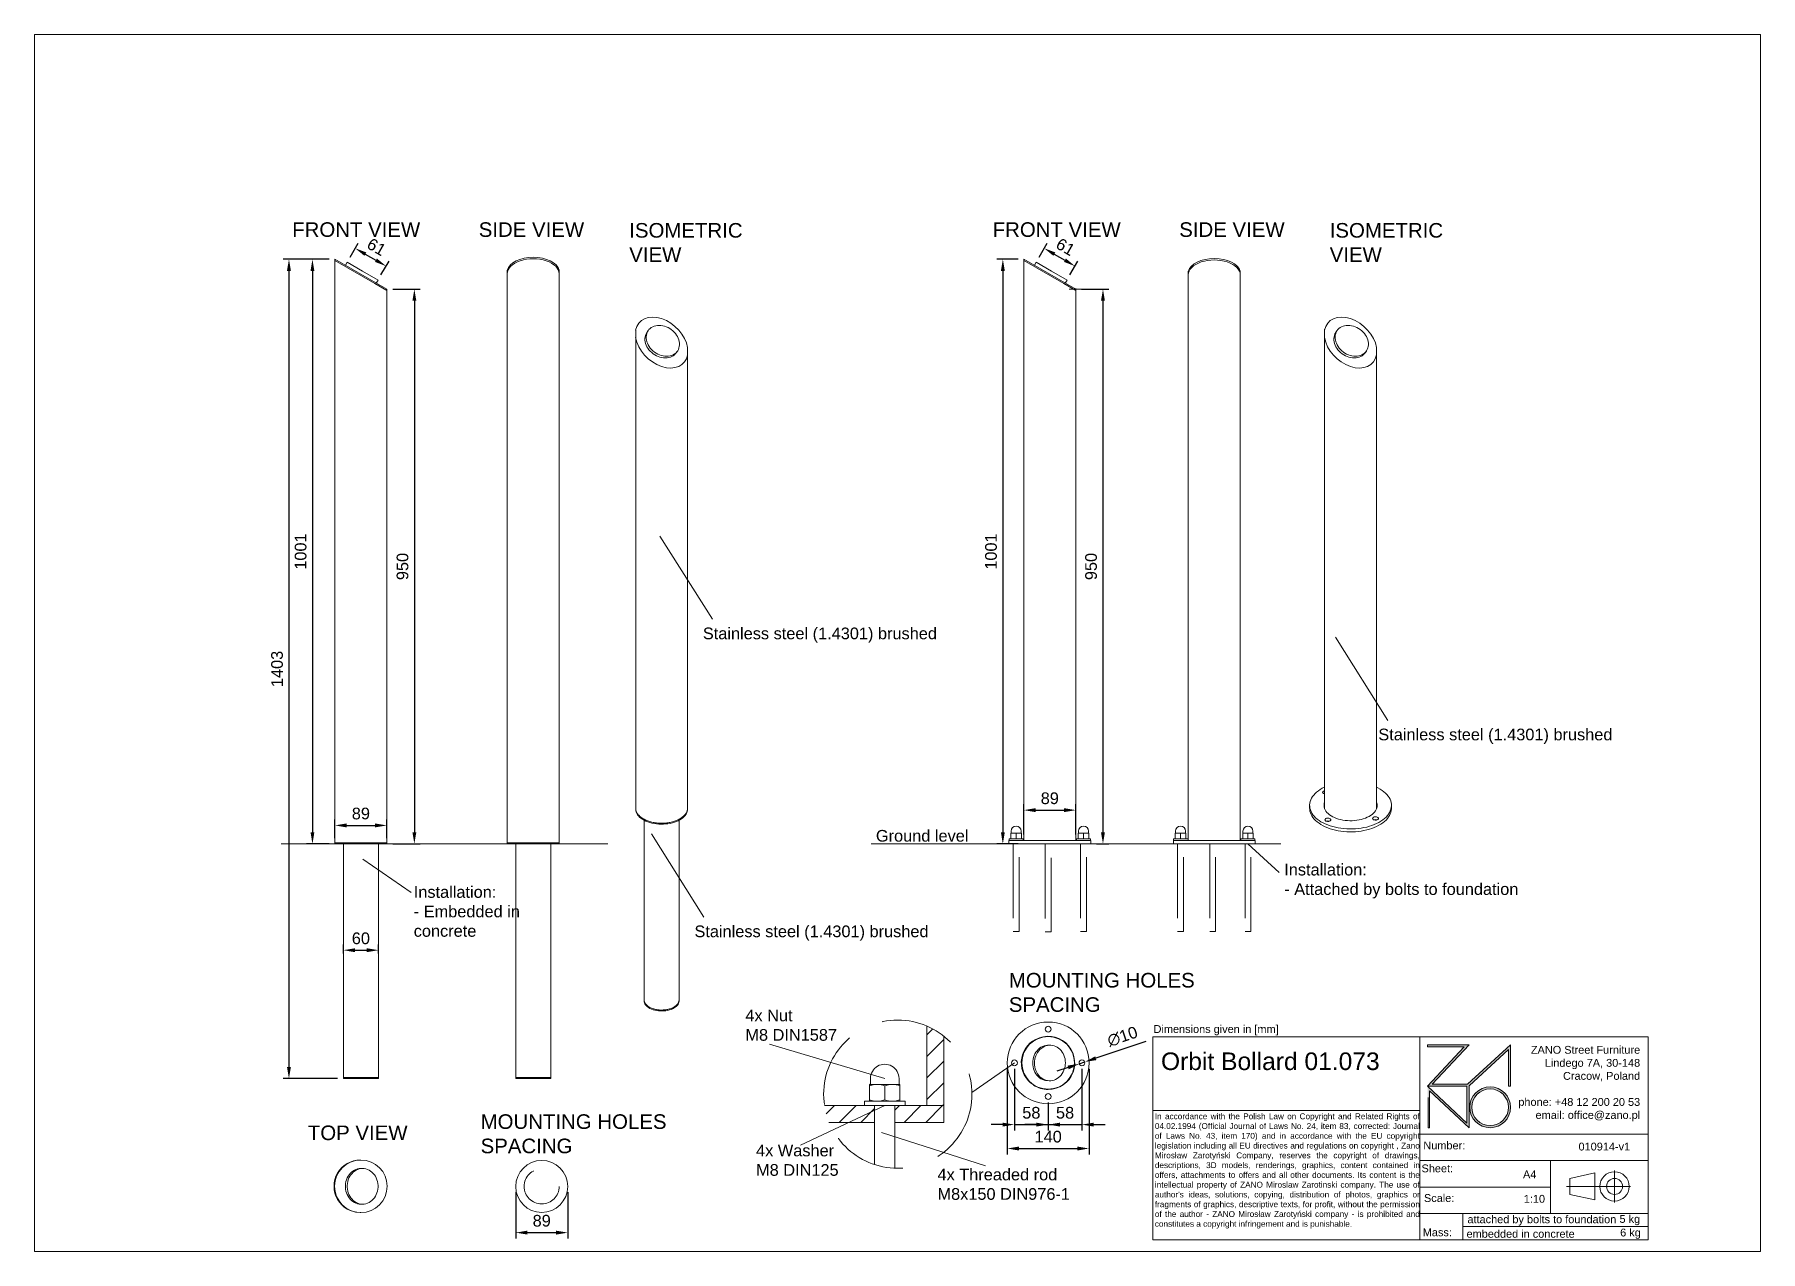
# Paper-space layout 'GB' of a CAD drawing. Header units: millimetres. Extents: x -15 to 281, y -7 to 201.
# The model-space entities are those that its viewports show. They can reach past a viewport. Long polylines and large blocks are cut down to what shows.
import ezdxf

# ---------------------------------------------------------------- set-up
doc = ezdxf.new("R2010")
doc.units = ezdxf.units.MM
doc.linetypes.add('HIDDEN', pattern=[1.905, 1.27, -0.635])
for name, color, linetype, lineweight in [('ZANO_O', 10, 'Continuous', 0), ('ZANO_R', 7, 'Continuous', 0), ('ZANO_R_przerywana', 7, 'HIDDEN', 0), ('ZANO_W', 1, 'Continuous', 0)]:
    doc.layers.add(name, color=color, linetype=linetype, lineweight=lineweight)
doc.layers.add('ZANO_P', color=7, linetype='Continuous', lineweight=0, true_color=0xffffff)
doc.styles.get("Standard").update_dxf_attribs({"font": 'arial.ttf'})
doc.dimstyles.new('pl i ang', dxfattribs={"dimtxt": 50, "dimasz": 50, "dimexe": 1.25, "dimexo": 0.625, "dimgap": 10, "dimtad": 1, "dimtoh": 1, "dimtxsty": 'Standard', "dimcen": 2.5, "dimclrd": 1, "dimclre": 1, "dimclrt": 1, "dimadec": 0, "dimazin": 0, "dimtfac": 1, "dimtmove": 0, "dimatfit": 3, "dimfxl": 1, "dimarcsym": 1})

psp = doc.layouts.new('GB')

# ---------------------------------------------------------------- texts
at = {"layer": 'ZANO_O', "attachment_point": 1}
for s, insert, char_height, width in [('FRONT VIEW', (29.23, 169.07), 2.5, 27.6046), ('SIDE VIEW', (61.16, 169.07), 2.5, 22.2681), ('ISOMETRIC \\PVIEW', (86.92, 168.94), 2.5, 32.1424), ('FRONT VIEW', (149.12, 169.07), 2.5, 27.6046), ('SIDE VIEW', (181.05, 169.07), 2.5, 22.2681), ('ISOMETRIC \\PVIEW', (206.81, 168.94), 2.5, 32.1424), ('\\pxql;Stainless steel (1.4301) brushed', (99.52, 99.67), 2, 54.5279), ('\\pxql;Stainless steel (1.4301) brushed', (215.13, 82.36), 2, 54.5279), ('Ground level', (129.14, 65.01), 2, 19.6442), ('\\pxql;Installation:\\P- Attached by bolts to foundation', (199.03, 59.22), 2, 43.6982), ('\\pxql;Installation:\\P- Embedded in \\Pconcrete', (50.04, 55.39), 2, 43.6982), ('\\pxql;Stainless steel (1.4301) brushed', (98.08, 48.65), 2, 54.5279), ('MOUNTING HOLES \\PSPACING', (151.89, 40.53), 2.5, 51.246), ('4x Nut \\PM8 DIN1587', (106.8, 34.25), 2, 30.8338), ('MOUNTING HOLES \\PSPACING', (61.48, 16.32), 2.5, 51.246), ('TOP VIEW', (31.91, 14.4), 2.5, 24.0457), ('4x Washer \\PM8 DIN125', (108.63, 11.12), 2, 33.1797), ('4x Threaded rod \\PM8x150 DIN976-1', (139.68, 7.01), 2, 27.1206)]:
    psp.add_mtext(s, dxfattribs=dict(at, insert=insert, char_height=char_height, width=width))
at = {"layer": 'ZANO_R', "attachment_point": 1}
for s, insert, char_height, width in [('Dimensions given in [mm]', (176.66, 31.59), 1.3388, 1792.8014), ('\\pxql;Orbit Bollard 01.073', (177.93, 26.91), 3.0126, 44.3227), ('\\pxqr;ZANO Street Furniture\\PLindego 7A, 30-148\\PCracow, Poland\\P\\Pphone: +48 12 200 20 53\\Pemail: office@zano.pl', (227.66, 28.03), 1.3388, 32.2827), ("\\pxqj;In accordance with the Polish Law on Copyright and Related Rights of 04.02.1994 (Official Journal of Laws No. 24, item 83, corrected: Journal of Laws No. 43, item 170) and in accordance with the EU copyright legislation including all EU directives and regulations on copyright , Zano Mirosław Zarotyński Company, reserves the copyright of drawings, descriptions, 3D models, renderings, graphics, content contained in offers, attachments to offers and all other documents. Its content is the intellectual property of ZANO Miroslaw Zarotinski company. The use of author's ideas, solutions, copying, distribution of photos, graphics or fragments of graphics, descriptive texts, for profit, without the permission of the author - ZANO Mirosław Zarotyński company - is prohibited and constitutes a copyright infringement and is punishable.", (176.88, 16.48), 1.00411, 45.2161), ('Number:', (222.83, 11.66), 1.339, 254.3232), ('010914-v1', (249.39, 11.46), 1.339, 10.9473), ('Sheet:', (222.52, 7.73), 1.339, 254.3232), ('A4', (239.89, 6.7), 1.339, 254.3232), ('Scale:', (222.94, 2.65), 1.339, 254.3232), ('1:10', (240.02, 2.52), 1.339, 4.2023), ('attached by bolts to foundation', (230.38, -0.99), 1.3388, 32.5481), ('5 kg', (256.41, -0.93), 1.339, 5.8209), ('Mass:', (222.73, -3.22), 1.339, 254.3232), ('embedded in concrete', (230.23, -3.48), 1.3388, 23.7092), ('6 kg', (256.52, -3.26), 1.339, 5.8209)]:
    psp.add_mtext(s, dxfattribs=dict(at, insert=insert, char_height=char_height, width=width))

msp = doc.modelspace()

# ---------------------------------------------------------------- blocks, each defined once
blk = doc.blocks.new('*D423')
at = {"layer": 'ZANO_W', "color": 1, "lineweight": -2}
for p, q in [((1643.4, 318.8), (1557.7, 290.2)), ((1510.3, 274.3), (1491.3, 268)), ((1529.2, 280.6), (1538.7, 283.8))]:
    blk.add_line(p, q, dxfattribs=at)
at = {"layer": 'ZANO_W', "color": 1}
for points in [[(1511.3, 271.1), (1509.2, 277.5), (1529.2, 280.6)], [(1556.6, 293.3), (1558.7, 287), (1538.7, 283.8)]]:
    blk.add_solid(points, dxfattribs=at)
at = {"layer": 'ZANO_W', "color": 1, "insert": (1603.4, 327.3), "char_height": 20, "attachment_point": 5, "rotation": 18.4787}
blk.add_mtext('∅10', dxfattribs=at)
blk = doc.blocks.new('*D425')
at = {"layer": 'ZANO_W', "color": 1, "lineweight": -2}
for p, q in [((255.4, 667.2), (255.4, 698.9)), ((275.4, 688.9), (324.3, 688.9)), ((344.3, 667.2), (344.3, 698.9))]:
    blk.add_line(p, q, dxfattribs=at)
at = {"layer": 'ZANO_W', "color": 1}
for points in [[(275.4, 692.2), (275.4, 685.5), (255.4, 688.9)], [(324.3, 685.5), (324.3, 692.2), (344.3, 688.9)]]:
    blk.add_solid(points, dxfattribs=at)
at = {"layer": 'ZANO_W', "color": 1, "insert": (299.9, 709.1), "char_height": 20, "attachment_point": 5}
blk.add_mtext('89', dxfattribs=at)
blk = doc.blocks.new('*D426')
at = {"layer": 'ZANO_W', "color": 1, "lineweight": -2}
for p, q in [((269.9, 469.6), (269.9, 485.2)), ((289.9, 475.2), (309.9, 475.2)), ((329.9, 469.6), (329.9, 485.2))]:
    blk.add_line(p, q, dxfattribs=at)
at = {"layer": 'ZANO_W', "color": 1}
for points in [[(289.9, 478.5), (289.9, 471.8), (269.9, 475.2)], [(309.9, 471.8), (309.9, 478.5), (329.9, 475.2)]]:
    blk.add_solid(points, dxfattribs=at)
at = {"layer": 'ZANO_W', "color": 1, "insert": (299.9, 495.4), "char_height": 20, "attachment_point": 5}
blk.add_mtext('60', dxfattribs=at)
blk = doc.blocks.new('*D429')
at = {"layer": 'ZANO_W', "color": 1, "lineweight": -2}
for p, q in [((564.9, 60.6), (564.9, -18.5)), ((653.9, 60.6), (653.9, -18.5)), ((584.9, -8.5), (633.9, -8.5))]:
    blk.add_line(p, q, dxfattribs=at)
at = {"layer": 'ZANO_W', "color": 1}
for points in [[(584.9, -5.1), (584.9, -11.8), (564.9, -8.5)], [(633.9, -11.8), (633.9, -5.1), (653.9, -8.5)]]:
    blk.add_solid(points, dxfattribs=at)
at = {"layer": 'ZANO_W', "color": 1, "insert": (609.4, 11.8), "char_height": 20, "attachment_point": 5}
blk.add_mtext('89', dxfattribs=at)
blk = doc.blocks.new('*D430')
at = {"layer": 'ZANO_W', "color": 1, "lineweight": -2}
for p, q in [((245.4, 1658.5), (207, 1658.5)), ((217, 1638.5), (217, 677.2)), ((245.4, 657.2), (207, 657.2))]:
    blk.add_line(p, q, dxfattribs=at)
at = {"layer": 'ZANO_W', "color": 1}
for points in [[(220.3, 1638.5), (213.7, 1638.5), (217, 1658.5)], [(213.7, 677.2), (220.3, 677.2), (217, 657.2)]]:
    blk.add_solid(points, dxfattribs=at)
at = {"layer": 'ZANO_W', "color": 1, "insert": (196.8, 1157.8), "char_height": 20, "attachment_point": 5, "rotation": 90}
blk.add_mtext('1001', dxfattribs=at)
blk = doc.blocks.new('*D431')
at = {"layer": 'ZANO_W', "color": 1, "lineweight": -2}
for p, q in [((354.3, 1607.2), (401.4, 1607.2)), ((391.4, 1587.2), (391.4, 677.2)), ((354.3, 657.2), (401.4, 657.2))]:
    blk.add_line(p, q, dxfattribs=at)
at = {"layer": 'ZANO_W', "color": 1}
for points in [[(394.8, 1587.2), (388.1, 1587.2), (391.4, 1607.2)], [(388.1, 677.2), (394.8, 677.2), (391.4, 657.2)]]:
    blk.add_solid(points, dxfattribs=at)
at = {"layer": 'ZANO_W', "color": 1, "insert": (371.2, 1132.2), "char_height": 20, "attachment_point": 5, "rotation": 90}
blk.add_mtext('950', dxfattribs=at)
blk = doc.blocks.new('*D433')
at = {"layer": 'ZANO_W', "color": 1, "lineweight": -2}
for p, q in [((1424.6, 1658.5), (1388.6, 1658.5)), ((1398.6, 1638.5), (1398.6, 677.2)), ((1424.6, 657.2), (1388.6, 657.2))]:
    blk.add_line(p, q, dxfattribs=at)
at = {"layer": 'ZANO_W', "color": 1}
for points in [[(1402, 1638.5), (1395.3, 1638.5), (1398.6, 1658.5)], [(1395.3, 677.2), (1402, 677.2), (1398.6, 657.2)]]:
    blk.add_solid(points, dxfattribs=at)
at = {"layer": 'ZANO_W', "color": 1, "insert": (1378.4, 1157.8), "char_height": 20, "attachment_point": 5, "rotation": 90}
blk.add_mtext('1001', dxfattribs=at)
blk = doc.blocks.new('*D436')
at = {"layer": 'ZANO_W', "color": 1, "lineweight": -2}
for p, q in [((1533.5, 1607.2), (1580, 1607.2)), ((1570, 1587.2), (1570, 677.2)), ((1559, 657.2), (1580, 657.2))]:
    blk.add_line(p, q, dxfattribs=at)
at = {"layer": 'ZANO_W', "color": 1}
for points in [[(1573.3, 1587.2), (1566.6, 1587.2), (1570, 1607.2)], [(1566.6, 677.2), (1573.3, 677.2), (1570, 657.2)]]:
    blk.add_solid(points, dxfattribs=at)
at = {"layer": 'ZANO_W', "color": 1, "insert": (1549.7, 1132.2), "char_height": 20, "attachment_point": 5, "rotation": 90}
blk.add_mtext('950', dxfattribs=at)
blk = doc.blocks.new('*D437')
at = {"layer": 'ZANO_W', "color": 1, "lineweight": -2}
for p, q in [((1434.6, 673.2), (1434.6, 725)), ((1454.6, 715), (1503.5, 715)), ((1523.5, 673.2), (1523.5, 725))]:
    blk.add_line(p, q, dxfattribs=at)
at = {"layer": 'ZANO_W', "color": 1}
for points in [[(1454.6, 718.4), (1454.6, 711.7), (1434.6, 715)], [(1503.5, 711.7), (1503.5, 718.4), (1523.5, 715)]]:
    blk.add_solid(points, dxfattribs=at)
at = {"layer": 'ZANO_W', "color": 1, "insert": (1479, 735.2), "char_height": 20, "attachment_point": 5}
blk.add_mtext('89', dxfattribs=at)
blk = doc.blocks.new('*D439')
at = {"layer": 'ZANO_W', "color": 1, "lineweight": -2}
for p, q in [((1418.5, 272.2), (1418.5, 166.5)), ((1476.2, 214.5), (1476.2, 166.5)), ((1398.5, 176.5), (1378.5, 176.5)), ((1418.5, 176.5), (1476.2, 176.5)), ((1496.2, 176.5), (1516.2, 176.5))]:
    blk.add_line(p, q, dxfattribs=at)
at = {"layer": 'ZANO_W', "color": 1}
for points in [[(1398.5, 173.2), (1398.5, 179.8), (1418.5, 176.5)], [(1496.2, 179.8), (1496.2, 173.2), (1476.2, 176.5)]]:
    blk.add_solid(points, dxfattribs=at)
at = {"layer": 'ZANO_W', "color": 1, "insert": (1447.4, 196.7), "char_height": 20, "attachment_point": 5}
blk.add_mtext('58', dxfattribs=at)
blk = doc.blocks.new('*D440')
at = {"layer": 'ZANO_W', "color": 1, "lineweight": -2}
for p, q in [((1534, 272.2), (1534, 166.5)), ((1476.2, 214.5), (1476.2, 166.5)), ((1456.2, 176.5), (1436.2, 176.5)), ((1476.2, 176.5), (1534, 176.5)), ((1554, 176.5), (1574, 176.5))]:
    blk.add_line(p, q, dxfattribs=at)
at = {"layer": 'ZANO_W', "color": 1}
for points in [[(1456.2, 173.2), (1456.2, 179.8), (1476.2, 176.5)], [(1554, 179.8), (1554, 173.2), (1534, 176.5)]]:
    blk.add_solid(points, dxfattribs=at)
at = {"layer": 'ZANO_W', "color": 1, "insert": (1505.1, 196.7), "char_height": 20, "attachment_point": 5}
blk.add_mtext('58', dxfattribs=at)
blk = doc.blocks.new('*D443')
at = {"layer": 'ZANO_W', "color": 1, "lineweight": -2}
for p, q in [((281.4, 1661.9), (295.2, 1685.8)), ((307.5, 1667.1), (325.7, 1656.6)), ((334.3, 1631.4), (348.1, 1655.3))]:
    blk.add_line(p, q, dxfattribs=at)
at = {"layer": 'ZANO_W', "color": 1}
for points in [[(309.2, 1670), (305.9, 1664.3), (290.2, 1677.1)], [(324.1, 1653.8), (327.4, 1659.5), (343.1, 1646.6)]]:
    blk.add_solid(points, dxfattribs=at)
at = {"layer": 'ZANO_W', "color": 1, "insert": (326.7, 1679.4), "char_height": 20, "attachment_point": 5, "rotation": 330}
blk.add_mtext('61', dxfattribs=at)
blk = doc.blocks.new('*D445')
at = {"layer": 'ZANO_W', "color": 1, "lineweight": -2}
for p, q in [((1460.6, 1661.9), (1474.4, 1685.8)), ((1486.7, 1667.1), (1504.9, 1656.6)), ((1513.5, 1631.4), (1527.2, 1655.3))]:
    blk.add_line(p, q, dxfattribs=at)
at = {"layer": 'ZANO_W', "color": 1}
for points in [[(1488.4, 1670), (1485.1, 1664.3), (1469.4, 1677.1)], [(1503.3, 1653.8), (1506.6, 1659.5), (1522.2, 1646.6)]]:
    blk.add_solid(points, dxfattribs=at)
at = {"layer": 'ZANO_W', "color": 1, "insert": (1505.9, 1679.4), "char_height": 20, "attachment_point": 5, "rotation": 330}
blk.add_mtext('61', dxfattribs=at)
blk = doc.blocks.new('*D446')
at = {"layer": 'ZANO_W', "color": 1, "lineweight": -2}
for p, q in [((1406.2, 272.2), (1406.2, 125.6)), ((1546.2, 272.2), (1546.2, 125.6)), ((1426.2, 135.6), (1526.2, 135.6))]:
    blk.add_line(p, q, dxfattribs=at)
at = {"layer": 'ZANO_W', "color": 1}
for points in [[(1426.2, 138.9), (1426.2, 132.2), (1406.2, 135.6)], [(1526.2, 132.2), (1526.2, 138.9), (1546.2, 135.6)]]:
    blk.add_solid(points, dxfattribs=at)
at = {"layer": 'ZANO_W', "color": 1, "insert": (1476.2, 155.8), "char_height": 20, "attachment_point": 5}
blk.add_mtext('140', dxfattribs=at)
blk = doc.blocks.new('*D447')
at = {"layer": 'ZANO_W', "color": 1, "lineweight": -2}
for p, q in [((245.4, 1658.5), (166.8, 1658.5)), ((176.8, 1638.5), (176.8, 275.2)), ((259.9, 255.2), (166.8, 255.2))]:
    blk.add_line(p, q, dxfattribs=at)
at = {"layer": 'ZANO_W', "color": 1}
for points in [[(180.1, 1638.5), (173.4, 1638.5), (176.8, 1658.5)], [(173.4, 275.2), (180.1, 275.2), (176.8, 255.2)]]:
    blk.add_solid(points, dxfattribs=at)
at = {"layer": 'ZANO_W', "color": 1, "insert": (156.5, 956.8), "char_height": 20, "attachment_point": 5, "rotation": 90}
blk.add_mtext('1403', dxfattribs=at)

# ---------------------------------------------------------------- dimensions: what is measured, and where the dimension line sits
at = {"layer": 'ZANO_W'}
for p1, p2, picture, middle in [((276.4, 1653.3), (329.3, 1622.8), '*D443', (326.7, 1679.4)), ((1455.6, 1653.3), (1508.5, 1622.8), '*D445', (1505.9, 1679.4))]:
    dim = msp.add_aligned_dim(p1=p1, p2=p2, distance=27.6, dimstyle='pl i ang', override={"dimtxt": 20, "dimasz": 20, "dimexe": 10, "dimexo": 10, "dimtoh": 0, "dimdec": 0, "dimtdec": 0, "dimtmove": 1}, dxfattribs=at)
    dim.commit()
    dim.dimension.update_dxf_attribs({"geometry": picture, "text_midpoint": middle})
for base, p1, p2, picture, middle in [((176.8, 255.2), (255.4, 1658.5), (269.9, 255.2), '*D447', (156.5, 956.8)), ((217, 657.2), (255.4, 1658.5), (255.4, 657.2), '*D430', (196.8, 1157.8)), ((1398.6, 657.2), (1434.6, 1658.5), (1434.6, 657.2), '*D433', (1378.4, 1157.8)), ((391.4, 657.2), (344.3, 1607.2), (344.3, 657.2), '*D431', (371.2, 1132.2)), ((1570, 657.2), (1523.5, 1607.2), (1549, 657.2), '*D436', (1549.7, 1132.2))]:
    dim = msp.add_linear_dim(base=base, p1=p1, p2=p2, angle=90, dimstyle='pl i ang', override={"dimtxt": 20, "dimasz": 20, "dimexe": 10, "dimexo": 10, "dimtoh": 0, "dimdec": 0, "dimtdec": 0, "dimtmove": 1}, dxfattribs=at)
    dim.commit()
    dim.dimension.update_dxf_attribs({"geometry": picture, "text_midpoint": middle})
for base, p1, p2, picture, middle in [((1523.5, 715), (1434.6, 663.2), (1523.5, 663.2), '*D437', (1479, 735.2)), ((344.3, 688.9), (255.4, 657.2), (344.3, 657.2), '*D425', (299.9, 709.1)), ((329.9, 475.2), (269.9, 459.6), (329.9, 459.6), '*D426', (299.9, 495.4)), ((1476.2, 176.5), (1418.5, 282.2), (1476.2, 224.5), '*D439', (1447.4, 196.7)), ((1546.2, 135.6), (1406.2, 282.2), (1546.2, 282.2), '*D446', (1476.2, 155.8)), ((1534, 176.5), (1476.2, 224.5), (1534, 282.2), '*D440', (1505.1, 196.7)), ((653.9, -8.5), (564.9, 70.6), (653.9, 70.6), '*D429', (609.4, 11.8))]:
    dim = msp.add_linear_dim(base=base, p1=p1, p2=p2, dimstyle='pl i ang', override={"dimtxt": 20, "dimasz": 20, "dimexe": 10, "dimexo": 10, "dimtoh": 0, "dimdec": 0, "dimtdec": 0, "dimtmove": 1}, dxfattribs=at)
    dim.commit()
    dim.dimension.update_dxf_attribs({"geometry": picture, "text_midpoint": middle})
dim = msp.add_diameter_dim_2p(p1=(1529.2, 280.6), p2=(1538.7, 283.8), dimstyle='pl i ang', override={"dimtxt": 20, "dimasz": 20, "dimexe": 10, "dimexo": 10, "dimtoh": 0, "dimdec": 0, "dimtdec": 0, "dimtmove": 1}, dxfattribs=at)
dim.commit()
dim.dimension.update_dxf_attribs({"geometry": '*D423', "text_midpoint": (1603.4, 327.3)})

# ---------------------------------------------------------------- linework, layer by layer
at = {"layer": 'ZANO_R'}
for p, q in [((344.3, 1607.2), (255.4, 1658.5)), ((255.4, 1656.2), (255.4, 1159.2)), ((324, 1616.6), (255.4, 1656.2)), ((1523.5, 1607.2), (1434.6, 1658.5)), ((1434.6, 1657.2), (1434.6, 663.2)), ((1503.1, 1616.6), (1434.6, 1656.2)), ((276.4, 1653.3), (273.4, 1648.1)), ((276.4, 1653.3), (302.9, 1638)), ((302.9, 1638), (329.3, 1622.8)), ((550.4, 1633.5), (550.4, 659.2)), ((639.3, 659.2), (639.3, 1633.5)), ((1455.6, 1653.3), (1452.6, 1648.1)), ((1455.6, 1653.3), (1482, 1638)), ((1482, 1638), (1508.5, 1622.8)), ((1716, 1631.5), (1716, 663.2)), ((1804.9, 663.2), (1804.9, 1631.5)), ((344.3, 1604.8), (324, 1616.6)), ((326.3, 1617.6), (329.3, 1622.8)), ((344.3, 1159.2), (344.3, 1604.8)), ((1523.5, 1604.8), (1503.1, 1616.6)), ((1505.5, 1617.6), (1508.5, 1622.8)), ((1523.5, 663.2), (1523.5, 1605.8)), ((774.7, 1547.9), (774, 1546.9)), ((791.8, 1536.3), (789.7, 1533.3)), ((1953.8, 1547.9), (1953.1, 1546.9)), ((1970.9, 1536.3), (1968.8, 1533.3)), ((770.2, 1519.7), (770.2, 718.3)), ((1949.3, 1519.7), (1949.3, 718.3)), ((839.6, 1498.2), (841.7, 1501.2)), ((853.9, 1482.5), (854.6, 1483.6)), ((859.1, 718.3), (859.1, 1494.5)), ((2018.7, 1498.2), (2020.8, 1501.2)), ((2033, 1482.5), (2033.7, 1483.6)), ((2038.2, 718.3), (2038.2, 1494.5)), ((255.4, 1159.2), (255.4, 659.2)), ((344.3, 659.2), (344.3, 1159.2)), ((770.2, 718.3), (770.2, 716.6)), ((859.1, 716.6), (859.1, 718.3)), ((1923.7, 723.2), (1923.7, 718.3)), ((1949.3, 717.5), (1949.3, 718.3)), ((2063.7, 718.3), (2063.7, 723.2)), ((784.6, 697.7), (784.6, 390)), ((844.6, 390), (844.6, 697.7)), ((255.4, 659.2), (255.4, 657.2)), ((344.3, 659.2), (255.4, 659.2)), ((344.3, 657.2), (255.4, 657.2)), ((269.9, 657.2), (269.9, 257.2)), ((329.9, 257.2), (329.9, 657.2)), ((344.3, 657.2), (344.3, 659.2)), ((550.4, 659.2), (550.4, 657.2)), ((594.9, 659.2), (550.4, 659.2)), ((639.3, 659.2), (550.4, 659.2)), ((594.9, 657.2), (550.4, 657.2)), ((564.9, 657.2), (564.9, 257.2)), ((639.3, 659.2), (594.9, 659.2)), ((639.3, 657.2), (594.9, 657.2)), ((624.9, 257.2), (624.9, 657.2)), ((639.3, 657.2), (639.3, 659.2)), ((1409, 663.2), (1409, 657.2)), ((1409, 663.2), (1482.5, 663.2)), ((1409, 657.2), (1482.5, 657.2)), ((1409.3, 665.7), (1409.3, 663.2)), ((1433.3, 665.7), (1409.3, 665.7)), ((1412.3, 674.9), (1412.3, 675.7)), ((1416.8, 675.7), (1412.3, 675.7)), ((1412.3, 674.9), (1412.3, 666.5)), ((1412.3, 665.7), (1412.3, 666.5)), ((1412.8, 679.2), (1412.8, 675.9)), ((1425.8, 675.7), (1416.8, 675.7)), ((1421.3, 674.9), (1421.3, 666.5)), ((1430.3, 675.7), (1425.8, 675.7)), ((1429.8, 675.9), (1429.8, 679.2)), ((1430.3, 674.9), (1430.3, 675.7)), ((1430.3, 674.9), (1430.3, 666.5)), ((1430.3, 665.7), (1430.3, 666.5)), ((1433.3, 663.2), (1433.3, 665.7)), ((1482.5, 663.2), (1549, 663.2)), ((1482.5, 657.2), (1549, 657.2)), ((1524.7, 665.7), (1524.7, 663.2)), ((1548.7, 665.7), (1524.7, 665.7)), ((1527.7, 674.9), (1527.7, 675.7)), ((1532.2, 675.7), (1527.7, 675.7)), ((1527.7, 674.9), (1527.7, 666.5)), ((1527.7, 665.7), (1527.7, 666.5)), ((1528.2, 679.2), (1528.2, 675.9)), ((1541.2, 675.7), (1532.2, 675.7)), ((1536.7, 674.9), (1536.7, 666.5)), ((1545.7, 675.7), (1541.2, 675.7)), ((1545.2, 675.9), (1545.2, 679.2)), ((1545.7, 674.9), (1545.7, 675.7)), ((1545.7, 674.9), (1545.7, 666.5)), ((1545.7, 665.7), (1545.7, 666.5)), ((1549, 657.2), (1549, 663.2)), ((1690.5, 663.2), (1690.5, 657.2)), ((1690.5, 663.2), (1830.5, 663.2)), ((1690.5, 657.2), (1830.5, 657.2)), ((1690.7, 665.7), (1690.7, 663.2)), ((1714.7, 665.7), (1690.7, 665.7)), ((1693.7, 674.9), (1693.7, 675.7)), ((1698.2, 675.7), (1693.7, 675.7)), ((1693.7, 674.9), (1693.7, 666.5)), ((1693.7, 665.7), (1693.7, 666.5)), ((1694.2, 679.2), (1694.2, 675.9)), ((1707.2, 675.7), (1698.2, 675.7)), ((1702.7, 674.9), (1702.7, 666.5)), ((1711.7, 675.7), (1707.2, 675.7)), ((1711.2, 675.9), (1711.2, 679.2)), ((1711.7, 674.9), (1711.7, 675.7)), ((1711.7, 674.9), (1711.7, 666.5)), ((1711.7, 665.7), (1711.7, 666.5)), ((1806.1, 665.7), (1806.1, 663.2)), ((1830.1, 665.7), (1806.1, 665.7)), ((1809.1, 674.9), (1809.1, 675.7)), ((1813.6, 675.7), (1809.1, 675.7)), ((1809.1, 674.9), (1809.1, 666.5)), ((1809.1, 665.7), (1809.1, 666.5)), ((1809.6, 679.2), (1809.6, 675.9)), ((1822.6, 675.7), (1813.6, 675.7)), ((1818.1, 674.9), (1818.1, 666.5)), ((1827.1, 675.7), (1822.6, 675.7)), ((1826.6, 675.9), (1826.6, 679.2)), ((1827.1, 674.9), (1827.1, 675.7)), ((1827.1, 674.9), (1827.1, 666.5)), ((1827.1, 665.7), (1827.1, 666.5)), ((1830.5, 657.2), (1830.5, 663.2)), ((784.6, 390), (784.6, 388.4)), ((844.6, 388.4), (844.6, 390)), ((1268.7, 345.3), (1268.7, 209.2)), ((1268.7, 330.5), (1278.7, 340.5)), ((1297.6, 328.2), (1297.6, 209.2)), ((1478.4, 327.2), (1477.4, 327.2)), ((1268.7, 293.4), (1297.6, 322.3)), ((1480.7, 312.5), (1477.7, 312.7)), ((1268.7, 256.4), (1297.6, 285.3)), ((269.9, 257.2), (269.9, 255.2)), ((329.9, 257.2), (269.9, 257.2)), ((269.9, 257.2), (299.9, 257.2)), ((329.9, 255.2), (269.9, 255.2)), ((299.9, 257.2), (329.9, 257.2)), ((329.9, 255.2), (329.9, 257.2)), ((564.9, 257.2), (564.9, 255.2)), ((594.9, 257.2), (564.9, 257.2)), ((564.9, 257.2), (624.9, 257.2)), ((594.9, 255.2), (564.9, 255.2)), ((624.9, 257.2), (594.9, 257.2)), ((624.9, 255.2), (594.9, 255.2)), ((624.9, 255.2), (624.9, 257.2)), ((1170.5, 242.9), (1170.5, 245.3)), ((1183.5, 245.3), (1170.5, 245.3)), ((1170.5, 242.9), (1176.9, 244.6)), ((1170.5, 242.9), (1170.5, 218.7)), ((1172, 255.4), (1172, 246)), ((1176.9, 244.6), (1183.5, 245.3)), ((1209.5, 245.3), (1183.5, 245.3)), ((1196.5, 242.9), (1202.9, 244.6)), ((1196.5, 242.9), (1196.5, 218.7)), ((1202.9, 244.6), (1209.5, 245.3)), ((1222.5, 245.3), (1209.5, 245.3)), ((1221, 246), (1221, 255.4)), ((1222.5, 242.9), (1222.5, 245.3)), ((1222.5, 242.9), (1222.5, 218.7)), ((1268.7, 219.3), (1297.6, 248.2)), ((1473, 237.3), (1474, 237.3)), ((1474.7, 251.8), (1477.7, 251.6)), ((1093.4, 209.2), (1179.2, 209.2)), ((1096.4, 195.2), (1110.4, 209.2)), ((1118.5, 180.3), (1147.4, 209.2)), ((1161.8, 216.4), (1161.8, 209.2)), ((1231.2, 216.4), (1161.8, 216.4)), ((1231.2, 209.2), (1161.8, 209.2)), ((1170.5, 216.4), (1170.5, 218.7)), ((1179.2, 180.3), (1179.2, 209.2)), ((1179.2, 209.2), (1179.2, 108.1)), ((1190.1, 217), (1183.5, 216.4)), ((1196.5, 218.7), (1190.1, 217)), ((1216.1, 217), (1209.5, 216.4)), ((1213.8, 180.3), (1213.8, 209.2)), ((1213.8, 209.2), (1297.6, 209.2)), ((1213.8, 209.2), (1213.8, 101.8)), ((1213.8, 201.5), (1221.5, 209.2)), ((1222.5, 218.7), (1216.1, 217)), ((1222.5, 216.4), (1222.5, 218.7)), ((1229.6, 180.3), (1258.5, 209.2)), ((1231.2, 209.2), (1231.2, 216.4)), ((1266.7, 180.3), (1295.6, 209.2)), ((1297.6, 209.2), (1268.7, 209.2)), ((1295.6, 209.2), (1297.6, 211.2)), ((1179.2, 180.3), (1100.9, 180.3)), ((1155.5, 180.3), (1179.2, 203.9)), ((1297.6, 180.3), (1213.8, 180.3)), ((299.9, 115.9), (298.9, 115.9)), ((302.9, 101.4), (299.9, 101.4)), ((299.9, 40.4), (302.9, 40.4)), ((298.9, 25.9), (299.9, 25.9))]:
    msp.add_line(p, q, dxfattribs=at)
for points in [[(255.4, 1656.2), (255.4, 1658.5)], [(1434.6, 1657.2), (1434.6, 1658.5)], [(1434.6, 1656.2), (1434.6, 1658.5)], [(550.4, 1630), (550.4, 1639.9)], [(639.3, 1630), (639.3, 1639.9)], [(1716, 1628), (1716, 1637.9)], [(1804.9, 1628), (1804.9, 1637.9)], [(344.3, 1604.8), (344.3, 1607.2)], [(1523.5, 1605.8), (1523.5, 1608.2)], [(1523.5, 1604.8), (1523.5, 1607.2)], [(770.2, 1519.7), (770.2, 1537.1)], [(1949.3, 1519.7), (1949.3, 1538.9)], [(859.1, 1494.5), (859.1, 1507.3)], [(2038.2, 1494.5), (2038.2, 1507.3)], [(163.6, 657.2), (722.3, 657.2)], [(1173.1, 657.2), (1874.4, 657.2)], [(1409.3, 663.2), (1433.3, 663.2)], [(1524.7, 663.2), (1548.7, 663.2)], [(1548.7, 665.7), (1548.7, 663.2)], [(1690.7, 663.2), (1714.7, 663.2)], [(1745.6, 663.2), (1769.6, 663.2)], [(1806.1, 663.2), (1830.1, 663.2)], [(1830.1, 665.7), (1830.1, 663.2)], [(1297.6, 209.2), (1297.6, 180.3)]]:
    msp.add_lwpolyline(points, dxfattribs=at)
at = {"layer": 'ZANO_R', "flags": 128}
for points in [[(795.2, 1506.3), (797.3, 1503.9), (799.7, 1501.6), (802.3, 1499.5), (805, 1497.7), (807.9, 1496.1), (810.9, 1494.8), (813.9, 1493.7), (817, 1493), (820.1, 1492.5), (823.1, 1492.4), (826.1, 1492.6), (829, 1493), (831.7, 1493.8), (834.2, 1494.9), (836.6, 1496.2), (838.7, 1497.8), (840.5, 1499.7), (842.1, 1501.8), (843.3, 1504.1), (844.3, 1506.5), (844.9, 1509.1), (845.2, 1511.8), (845.2, 1514.6), (844.8, 1517.4), (844.1, 1520.3), (843.1, 1523.1), (841.8, 1525.9), (840.2, 1528.6), (838.3, 1531.2), (836.2, 1533.6), (833.8, 1535.9), (831.2, 1538), (828.5, 1539.8), (825.6, 1541.4), (822.6, 1542.7), (819.5, 1543.8), (816.5, 1544.5), (813.4, 1545), (810.3, 1545.1), (807.4, 1544.9), (804.5, 1544.5), (801.8, 1543.7), (799.3, 1542.6), (796.9, 1541.3), (794.8, 1539.7), (793, 1537.8), (791.4, 1535.7), (790.1, 1533.4), (789.2, 1531), (788.5, 1528.4), (788.2, 1525.7), (788.3, 1522.9), (788.6, 1520.1), (789.3, 1517.2), (790.3, 1514.4), (791.7, 1511.6), (793.3, 1508.9), (795.2, 1506.3)], [(1974.3, 1506.3), (1976.4, 1503.9), (1978.8, 1501.6), (1981.4, 1499.5), (1984.1, 1497.7), (1987, 1496.1), (1990, 1494.8), (1993, 1493.7), (1996.1, 1493), (1999.2, 1492.5), (2002.2, 1492.4), (2005.2, 1492.6), (2008.1, 1493), (2010.8, 1493.8), (2013.3, 1494.9), (2015.7, 1496.2), (2017.8, 1497.8), (2019.6, 1499.7), (2021.2, 1501.8), (2022.4, 1504.1), (2023.4, 1506.5), (2024, 1509.1), (2024.3, 1511.8), (2024.3, 1514.6), (2023.9, 1517.4), (2023.3, 1520.3), (2022.2, 1523.1), (2020.9, 1525.9), (2019.3, 1528.6), (2017.4, 1531.2), (2015.3, 1533.6), (2012.9, 1535.9), (2010.3, 1538), (2007.6, 1539.8), (2004.7, 1541.4), (2001.7, 1542.7), (1998.7, 1543.8), (1995.6, 1544.5), (1992.5, 1545), (1989.4, 1545.1), (1986.5, 1544.9), (1983.6, 1544.5), (1980.9, 1543.7), (1978.4, 1542.6), (1976, 1541.3), (1973.9, 1539.7), (1972.1, 1537.8), (1970.5, 1535.7), (1969.2, 1533.4), (1968.3, 1531), (1967.6, 1528.4), (1967.3, 1525.7), (1967.4, 1522.9), (1967.7, 1520.1), (1968.4, 1517.2), (1969.4, 1514.4), (1970.8, 1511.6), (1972.4, 1508.9), (1974.3, 1506.3)], [(789.7, 1533.3), (789.3, 1532.7), (788, 1530.4), (787.1, 1528), (786.4, 1525.4), (786.1, 1522.7), (786.1, 1519.9), (786.5, 1517), (787.2, 1514.2), (788.2, 1511.4), (789.5, 1508.6), (791.2, 1505.9), (793, 1503.3)], [(1968.8, 1533.3), (1968.4, 1532.7), (1967.1, 1530.4), (1966.2, 1528), (1965.5, 1525.4), (1965.2, 1522.7), (1965.2, 1519.9), (1965.6, 1517), (1966.3, 1514.2), (1967.3, 1511.4), (1968.6, 1508.6), (1970.3, 1505.9), (1972.2, 1503.3)], [(793, 1503.3), (795.2, 1500.8), (797.6, 1498.6), (800.1, 1496.5), (802.9, 1494.7), (805.8, 1493.1), (808.7, 1491.8), (811.8, 1490.7), (814.9, 1490), (818, 1489.5), (821, 1489.4), (824, 1489.5), (826.8, 1490), (829.6, 1490.8), (832.1, 1491.9), (834.4, 1493.2), (836.5, 1494.8), (838.4, 1496.7), (839.6, 1498.2)], [(1972.2, 1503.3), (1974.3, 1500.8), (1976.7, 1498.6), (1979.2, 1496.5), (1982, 1494.7), (1984.9, 1493.1), (1987.9, 1491.8), (1990.9, 1490.7), (1994, 1490), (1997.1, 1489.5), (2000.1, 1489.4), (2003.1, 1489.5), (2005.9, 1490), (2008.7, 1490.8), (2011.2, 1491.9), (2013.5, 1493.2), (2015.6, 1494.8), (2017.5, 1496.7), (2018.7, 1498.2)], [(1949.3, 754.4), (1949.1, 754.3), (1945.3, 752.4), (1941.9, 750.3), (1938.6, 748.1), (1935.7, 745.8), (1933.1, 743.3), (1930.7, 740.8), (1928.7, 738.1), (1927, 735.4), (1925.7, 732.6), (1924.7, 729.8), (1924, 727), (1923.7, 724.1), (1923.8, 721.2), (1924.2, 718.3), (1925, 715.5), (1926.1, 712.7), (1927.6, 709.9), (1929.4, 707.2), (1931.5, 704.6), (1934, 702.1), (1936.8, 699.7), (1939.8, 697.4), (1943.1, 695.2), (1946.7, 693.2)], [(1949.3, 748.3), (1948.6, 748.1), (1947.5, 747.6), (1946.6, 747), (1946.1, 746.3), (1945.9, 745.5), (1946.1, 744.7), (1946.7, 744), (1947.6, 743.4)], [(1946.7, 693.2), (1950.5, 691.4), (1954.6, 689.7), (1958.8, 688.1), (1963.2, 686.8), (1967.8, 685.6), (1972.5, 684.7), (1977.3, 683.9), (1982.2, 683.3), (1987.2, 682.9), (1992.1, 682.8), (1997.1, 682.8), (2002.1, 683), (2007.1, 683.5), (2011.9, 684.1), (2016.7, 685), (2021.4, 686), (2025.9, 687.3), (2030.2, 688.7), (2034.4, 690.3), (2038.4, 692), (2042.1, 694), (2045.6, 696), (2048.8, 698.2), (2051.7, 700.6), (2054.4, 703), (2056.7, 705.6), (2058.7, 708.2), (2060.4, 710.9), (2061.8, 713.7), (2062.8, 716.5), (2063.4, 719.4), (2063.7, 722.3), (2063.6, 725.1), (2063.2, 728), (2062.4, 730.9), (2061.3, 733.7), (2059.8, 736.4), (2058, 739.1), (2055.9, 741.7), (2053.4, 744.2), (2050.7, 746.6), (2047.6, 748.9), (2044.3, 751.1), (2040.7, 753.1), (2038.2, 754.4)], [(1947.6, 743.4), (1948.7, 743), (1949.3, 742.8)], [(1949.3, 743.4), (1948.6, 743.2), (1948.3, 743.1)], [(859.1, 718.3), (859, 716.5), (858.5, 714.2), (857.7, 712), (856.6, 709.8), (855.1, 707.7), (853.3, 705.6), (851.2, 703.6), (848.7, 701.8), (846, 700.1), (843.1, 698.6), (839.9, 697.2), (836.5, 695.9), (833, 694.9), (829.3, 694), (825.5, 693.4), (821.6, 692.9), (817.6, 692.7), (813.6, 692.6), (809.6, 692.8), (805.7, 693.1), (801.8, 693.7), (798.1, 694.4), (794.4, 695.4), (791, 696.5), (787.7, 697.8), (784.6, 699.3), (781.8, 700.9), (779.2, 702.7), (777, 704.6), (775, 706.6), (773.4, 708.7), (772, 710.9), (771.1, 713.1), (770.4, 715.4), (770.2, 717.7), (770.2, 718.3)], [(859.1, 718.3), (859.1, 717.7), (858.8, 715.4), (858.2, 713.1), (857.2, 710.9), (855.9, 708.7), (854.2, 706.6), (852.2, 704.6), (850, 702.7), (847.4, 700.9), (844.6, 699.3), (841.5, 697.8), (838.3, 696.5), (834.8, 695.4), (831.2, 694.4), (827.4, 693.7), (823.5, 693.1), (819.6, 692.8), (815.6, 692.6), (811.6, 692.7), (807.7, 692.9), (803.8, 693.4), (799.9, 694), (796.2, 694.9), (792.7, 695.9), (789.3, 697.2), (786.1, 698.6), (783.2, 700.1), (780.5, 701.8), (778.1, 703.6), (776, 705.6), (774.1, 707.7), (772.7, 709.8), (771.5, 712), (770.7, 714.2), (770.3, 716.5), (770.2, 718.3)], [(859.1, 716.6), (859, 714.9), (858.5, 712.6), (857.7, 710.4), (856.6, 708.2), (855.1, 706), (853.3, 704), (851.2, 702), (848.7, 700.2), (846, 698.5), (843.1, 696.9), (839.9, 695.5), (836.5, 694.3), (833, 693.3), (829.3, 692.4), (825.5, 691.7), (821.6, 691.3), (817.6, 691), (813.6, 691), (809.6, 691.1), (805.7, 691.5), (801.8, 692.1), (798.1, 692.8), (794.4, 693.8), (791, 694.9), (787.7, 696.2), (784.6, 697.7), (781.8, 699.3), (779.2, 701.1), (777, 703), (775, 705), (773.4, 707.1), (772, 709.2), (771.1, 711.5), (770.4, 713.8), (770.2, 716.1), (770.2, 716.6)], [(1923.7, 718.3), (1923.8, 716.3), (1924.2, 713.4), (1925, 710.6), (1926.1, 707.8), (1927.6, 705), (1929.4, 702.3), (1931.5, 699.7), (1934, 697.2), (1936.8, 694.8), (1939.8, 692.5), (1943.1, 690.3), (1946.7, 688.3)], [(1946.7, 688.3), (1950.5, 686.5), (1954.6, 684.8), (1958.8, 683.2), (1963.2, 681.9), (1967.8, 680.7), (1972.5, 679.8), (1977.3, 679), (1982.2, 678.4), (1987.2, 678), (1992.1, 677.9), (1997.1, 677.9), (2002.1, 678.1), (2007.1, 678.6), (2011.9, 679.2), (2016.7, 680.1), (2021.4, 681.1), (2025.9, 682.4), (2030.2, 683.8), (2034.4, 685.4), (2038.4, 687.1), (2042.1, 689.1), (2045.6, 691.1), (2048.8, 693.3), (2051.7, 695.7), (2054.4, 698.1), (2056.7, 700.7), (2058.7, 703.3), (2060.4, 706), (2061.8, 708.8), (2062.8, 711.6), (2063.4, 714.5), (2063.7, 717.4), (2063.7, 718.3)], [(1949.3, 728.8), (1948.7, 726.8), (1948.3, 724.5), (1948.3, 722.2), (1948.6, 719.9), (1949.3, 717.6), (1950.3, 715.3), (1951.7, 713.1), (1953.4, 711), (1955.4, 709), (1957.7, 707.1), (1960.3, 705.3), (1963.2, 703.7)], [(1949.3, 723.9), (1948.7, 721.9), (1948.4, 720.7)], [(1963.2, 703.7), (1966.3, 702.2), (1969.6, 700.9), (1973.1, 699.8), (1976.7, 698.8), (1980.5, 698), (1984.4, 697.4), (1988.4, 697.1), (1992.4, 696.9), (1996.4, 696.9), (2000.4, 697.2), (2004.4, 697.6), (2008.3, 698.3), (2012, 699.1), (2015.6, 700.1), (2019.1, 701.3), (2022.3, 702.7), (2025.3, 704.3), (2028.1, 706), (2030.6, 707.8), (2032.8, 709.7), (2034.7, 711.8), (2036.3, 713.9), (2037.5, 716.1), (2038.5, 718.4), (2039, 720.7), (2039.2, 723), (2039.1, 725.3), (2038.6, 727.6), (2038.2, 728.8)], [(2038.2, 718.3), (2038.2, 717.7), (2038.1, 717.5)], [(2039, 720.7), (2038.6, 722.7), (2038.2, 723.9)], [(1951.6, 696.3), (1952.7, 695.9), (1954, 695.6), (1955.3, 695.6), (1956.7, 695.8), (1957.9, 696.1), (1958.9, 696.7), (1959.5, 697.4), (1959.9, 698.1), (1959.9, 698.9), (1959.5, 699.7), (1958.8, 700.3), (1957.8, 700.8), (1956.5, 701.2), (1955.2, 701.3), (1953.8, 701.3), (1952.6, 701), (1951.5, 700.5), (1950.6, 699.9), (1950.1, 699.2), (1949.9, 698.4), (1950.1, 697.6), (1950.7, 696.9), (1951.6, 696.3)], [(2033.1, 698.6), (2034.3, 698.2), (2035.6, 697.9), (2036.9, 697.9), (2038.2, 698.1), (2039.4, 698.4), (2040.4, 699), (2041.1, 699.7), (2041.5, 700.4), (2041.4, 701.2), (2041.1, 702), (2040.3, 702.6), (2039.3, 703.2), (2038.1, 703.5), (2036.8, 703.7), (2035.4, 703.6), (2034.1, 703.3), (2033, 702.8), (2032.2, 702.2), (2031.7, 701.5), (2031.5, 700.7), (2031.7, 699.9), (2032.3, 699.2), (2033.1, 698.6)], [(1412.3, 674.9), (1414.5, 675.5), (1416.8, 675.7)], [(1421.3, 666.5), (1419.1, 665.9), (1416.8, 665.7)], [(1421.3, 674.9), (1423.5, 675.5), (1425.8, 675.7)], [(1430.3, 666.5), (1428.1, 665.9), (1425.8, 665.7)], [(1527.7, 674.9), (1529.9, 675.5), (1532.2, 675.7)], [(1536.7, 666.5), (1534.5, 665.9), (1532.2, 665.7)], [(1536.7, 674.9), (1538.9, 675.5), (1541.2, 675.7)], [(1545.7, 666.5), (1543.5, 665.9), (1541.2, 665.7)], [(1693.7, 674.9), (1695.9, 675.5), (1698.2, 675.7)], [(1702.7, 666.5), (1700.5, 665.9), (1698.2, 665.7)], [(1702.7, 674.9), (1704.9, 675.5), (1707.2, 675.7)], [(1711.7, 666.5), (1709.5, 665.9), (1707.2, 665.7)], [(1809.1, 674.9), (1811.3, 675.5), (1813.6, 675.7)], [(1818.1, 666.5), (1815.9, 665.9), (1813.6, 665.7)], [(1818.1, 674.9), (1820.3, 675.5), (1822.6, 675.7)], [(1827.1, 666.5), (1824.9, 665.9), (1822.6, 665.7)], [(844.6, 390), (844.6, 389.6), (844.3, 387.7), (843.7, 385.9), (842.8, 384.1), (841.5, 382.3), (839.9, 380.7), (838, 379.2), (835.9, 377.8), (833.4, 376.5), (830.8, 375.4), (828, 374.5), (825, 373.8), (821.9, 373.2), (818.7, 372.9), (815.5, 372.7), (812.2, 372.7), (809, 373), (805.9, 373.4), (802.8, 374.1), (799.9, 374.9), (797.1, 375.9), (794.6, 377.1), (792.3, 378.4), (790.3, 379.9), (788.5, 381.5), (787.1, 383.1), (785.9, 384.9), (785.2, 386.7), (784.7, 388.6), (784.6, 390)], [(784.6, 390), (784.6, 389.5), (784.9, 387.6), (785.5, 385.8), (786.5, 384), (787.8, 382.3), (789.4, 380.7), (791.3, 379.1), (793.4, 377.7)], [(844.6, 388.4), (844.6, 387.9), (844.3, 386.1), (843.7, 384.2), (842.8, 382.4), (841.5, 380.7), (839.9, 379.1), (838, 377.6), (835.9, 376.2), (833.4, 374.9), (830.8, 373.8), (828, 372.9), (825, 372.1), (821.9, 371.6), (818.7, 371.2), (815.5, 371.1), (812.2, 371.1), (809, 371.4), (805.9, 371.8), (802.8, 372.5), (799.9, 373.3), (797.1, 374.3), (794.6, 375.5), (792.3, 376.8), (790.3, 378.3), (788.5, 379.8), (787.1, 381.5), (785.9, 383.3), (785.2, 385.1), (784.7, 386.9), (784.6, 388.4)], [(793.4, 377.7), (795.9, 376.5), (798.5, 375.4), (801.3, 374.5), (804.3, 373.7), (807.4, 373.2), (810.6, 372.8), (813.8, 372.7), (817.1, 372.8), (820.3, 373), (823.5, 373.5), (826.5, 374.1), (829.4, 375), (832.2, 376), (834.7, 377.1), (837, 378.5), (839, 379.9), (840.8, 381.5), (842.2, 383.2), (843.3, 385), (844.1, 386.8), (844.5, 388.6), (844.6, 390)], [(1477.7, 312.7), (1474.9, 312.6), (1472, 312.2), (1469.2, 311.5), (1466.5, 310.4), (1463.9, 309), (1461.4, 307.2), (1459.2, 305.2), (1457.1, 302.9), (1455.2, 300.4), (1453.6, 297.6), (1452.3, 294.7), (1451.2, 291.6), (1450.4, 288.4), (1450, 285.2), (1449.8, 281.9), (1450, 278.6), (1450.4, 275.3), (1451.2, 272.1), (1452.2, 269.1), (1453.6, 266.2), (1455.2, 263.5), (1457, 261), (1459.1, 258.7), (1461.4, 256.8), (1463.8, 255.1), (1466.4, 253.8), (1469.1, 252.7), (1471.9, 252.1), (1474.7, 251.8)], [(1477.7, 251.6), (1480.6, 251.6), (1483.5, 252), (1486.2, 252.8), (1489, 253.9), (1491.6, 255.3), (1494, 257), (1496.3, 259.1), (1498.4, 261.4), (1500.2, 263.9), (1501.8, 266.7), (1503.2, 269.6), (1504.3, 272.7), (1505, 275.9), (1505.5, 279.1), (1505.7, 282.4), (1505.5, 285.7), (1505, 289), (1504.3, 292.2), (1503.2, 295.2), (1501.9, 298.1), (1500.3, 300.8), (1498.4, 303.3), (1496.4, 305.5), (1494.1, 307.5), (1491.7, 309.2), (1489.1, 310.5), (1486.3, 311.5), (1483.6, 312.2), (1480.7, 312.5), (1477.9, 312.5), (1475, 312.1), (1472.2, 311.4), (1469.5, 310.3), (1466.9, 308.8), (1464.4, 307.1), (1462.2, 305.1), (1460.1, 302.8), (1458.2, 300.2), (1456.6, 297.5), (1455.3, 294.5), (1454.2, 291.5), (1453.4, 288.3), (1453, 285), (1452.8, 281.7), (1453, 278.4), (1453.4, 275.2), (1454.2, 272), (1455.2, 268.9), (1456.6, 266), (1458.2, 263.3), (1460, 260.8), (1462.1, 258.6), (1464.4, 256.6), (1466.8, 255), (1469.4, 253.6), (1472.1, 252.6), (1474.9, 251.9), (1477.7, 251.6)], [(299.9, 101.4), (297, 101.2), (294.2, 100.7), (291.4, 99.8), (288.8, 98.5), (286.2, 97), (283.9, 95.1), (281.7, 93), (279.7, 90.6), (278, 88), (276.5, 85.2), (275.3, 82.2), (274.4, 79), (273.8, 75.8), (273.5, 72.5), (273.5, 69.2), (273.8, 65.9), (274.4, 62.7), (275.3, 59.6), (276.5, 56.6), (278, 53.7), (279.7, 51.1), (281.7, 48.7), (283.9, 46.6), (286.2, 44.7), (288.8, 43.2), (291.4, 42), (294.2, 41.1), (297, 40.5), (299.9, 40.4)], [(302.9, 40.4), (305.7, 40.5), (308.5, 41.1), (311.3, 42), (313.9, 43.2), (316.5, 44.7), (318.8, 46.6), (321, 48.7), (323, 51.1), (324.7, 53.7), (326.2, 56.6), (327.4, 59.6), (328.3, 62.7), (328.9, 65.9), (329.2, 69.2), (329.2, 72.5), (328.9, 75.8), (328.3, 79), (327.4, 82.2), (326.2, 85.2), (324.7, 88), (323, 90.6), (321, 93), (318.8, 95.1), (316.5, 97), (313.9, 98.5), (311.3, 99.8), (308.5, 100.7), (305.7, 101.2), (302.9, 101.4), (300, 101.2), (297.2, 100.7), (294.4, 99.8), (291.8, 98.5), (289.2, 97), (286.9, 95.1), (284.7, 93), (282.7, 90.6), (281, 88), (279.5, 85.2), (278.3, 82.2), (277.4, 79), (276.8, 75.8), (276.5, 72.5), (276.5, 69.2), (276.8, 65.9), (277.4, 62.7), (278.3, 59.6), (279.5, 56.6), (281, 53.7), (282.7, 51.1), (284.7, 48.7), (286.9, 46.6), (289.2, 44.7), (291.8, 43.2), (294.4, 42), (297.2, 41.1), (300, 40.5), (302.9, 40.4)]]:
    msp.add_lwpolyline(points, dxfattribs=at)
at = {"layer": 'ZANO_R'}
for centre, radius in [((1476.2, 282.2), 70), ((1476.2, 282.2), 45), ((1476.2, 340), 5), ((1418.5, 282.2), 5), ((1534, 282.2), 5), ((1476.2, 224.5), 5), ((299.9, 70.9), 45), ((609.4, 70.6), 44.5)]:
    msp.add_circle(centre, radius, dxfattribs=at)
for centre, radius, start, end in [((1421.3, 679.2), 8.5, 0, 180), ((1536.7, 679.2), 8.5, 0, 180), ((1702.7, 679.2), 8.5, 0, 180), ((1818.1, 679.2), 8.5, 0, 180), ((1954.9, 688.4), 8.05, 70.8104, 109.1896), ((2036.5, 690.7), 8.05, 70.8104, 109.1896), ((1416.9, 679.3), 13.6, 250.2279, 269.5164), ((1412.6, 675.9), 0.25, 270, 0), ((1416.7, 662), 13.6, 70.2269, 89.5167), ((1425.9, 679.3), 13.6, 250.2279, 269.5164), ((1425.7, 662), 13.6, 70.2269, 89.5167), ((1430.1, 675.9), 0.25, 180, 270), ((1532.3, 679.3), 13.6, 250.2279, 269.5164), ((1527.9, 675.9), 0.25, 270, 0), ((1532, 662), 13.6, 70.2269, 89.5167), ((1541.3, 679.3), 13.6, 250.2279, 269.5164), ((1541, 662), 13.6, 70.2269, 89.5167), ((1545.4, 675.9), 0.25, 180, 270), ((1698.3, 679.3), 13.6, 250.2279, 269.5164), ((1694, 675.9), 0.25, 270, 0), ((1698.1, 662), 13.6, 70.2269, 89.5167), ((1707.3, 679.3), 13.6, 250.2279, 269.5164), ((1707.1, 662), 13.6, 70.2269, 89.5167), ((1711.5, 675.9), 0.25, 180, 270), ((1813.7, 679.3), 13.6, 250.2279, 269.5164), ((1809.3, 675.9), 0.25, 270, 0), ((1813.5, 662), 13.6, 70.2269, 89.5167), ((1822.7, 679.3), 13.6, 250.2279, 269.5164), ((1822.5, 662), 13.6, 70.2269, 89.5167), ((1826.8, 675.9), 0.25, 180, 270), ((1475.2, 282.3), 45, 87.2118, 267.212), ((1476.2, 282.2), 45.5, 270.0143, 117.759), ((1196.5, 255.4), 24.5, 359.9997, 180.0003), ((1171.2, 246), 0.722, 270.0029, 359.9902), ((1183.2, 205.9), 39.4, 70.227, 89.5168), ((1209.2, 205.9), 39.4, 70.227, 89.5168), ((1221.8, 246), 0.722, 180.0098, 269.9971), ((1476.2, 282.2), 45.5, 236.6655, 270.0143), ((1183.8, 255.8), 39.4, 250.2279, 269.5163), ((1209.8, 255.8), 39.4, 250.2279, 269.5163), ((298.9, 70.9), 45, 89.9996, 269.9998)]:
    msp.add_arc(centre, radius, start, end, dxfattribs=at)
for centre, major_axis, ratio, start_param, end_param in [((594.9, 1635.8), (45, 0), 0.57735, 0.156507, 2.985086), ((594.9, 1633.5), (44.4, 0), 0.57735, 0, 3.141593), ((1760.5, 1633.8), (45, 0), 0.57735, 0.156507, 2.985086), ((1760.5, 1631.5), (44.5, 0), 0.57735, 0, 3.141593), ((814.6, 1515.7), (37.9, -34.7), 0.697875, 0.724584, 3.553163), ((1993.7, 1515.7), (37.9, -34.7), 0.697875, 0.724584, 3.553163), ((814.6, 1515.7), (37.9, -34.7), 0.697875, 3.866176, 6.694755), ((1993.7, 1515.7), (37.9, -34.7), 0.697875, 3.866176, 6.694755)]:
    msp.add_ellipse(centre, major_axis=major_axis, ratio=ratio, start_param=start_param, end_param=end_param, dxfattribs=at)
at = {"layer": 'ZANO_R_przerywana'}
for p, q in [((1416.3, 657.2), (1416.3, 507.2)), ((1426.3, 507.2), (1426.3, 657.2)), ((1471.2, 656.6), (1471.2, 506.6)), ((1481.2, 506.6), (1481.2, 656.6)), ((1531.7, 657.2), (1531.7, 507.2)), ((1541.7, 507.2), (1541.7, 657.2)), ((1697.7, 657.2), (1697.7, 507.2)), ((1707.7, 507.2), (1707.7, 657.2)), ((1752.6, 657.2), (1752.6, 507.2)), ((1762.6, 507.2), (1762.6, 657.2)), ((1813.1, 657.2), (1813.1, 507.2)), ((1823.1, 507.2), (1823.1, 657.2)), ((1426.3, 507.2), (1416.3, 507.2)), ((1481.2, 506.6), (1471.2, 506.6)), ((1541.7, 507.2), (1531.7, 507.2)), ((1707.7, 507.2), (1697.7, 507.2)), ((1762.6, 507.2), (1752.6, 507.2)), ((1823.1, 507.2), (1813.1, 507.2))]:
    msp.add_line(p, q, dxfattribs=at)
msp.add_lwpolyline([(1416.3, 657.2), (1426.3, 657.2)], dxfattribs=at)
at = {"layer": 'ZANO_R_przerywana', "color": 1}
msp.add_circle((1218.8, 228.6), 126.9, dxfattribs=at)
at = {"layer": 'ZANO_R_przerywana'}
msp.add_circle((609.4, 70.6), 30, dxfattribs=at)
at = {"layer": 'ZANO_W'}
msp.add_lwpolyline([(1549, 1607.2), (1511.9, 1607.2)], dxfattribs=at)

msp.set_redraw_order([(e.dxf.handle, doc.entitydb.next_handle()) for e in msp.query("TEXT MTEXT ATTDEF DIMENSION ARC_DIMENSION")])  # texts and dimensions are drawn at this point

# ---------------------------------------------------------------- hatches: boundary and pattern name
at = {"layer": 'ZANO_R', "linetype": 'Continuous', "true_color": 0x191924}
psp.add_hatch(color=250, dxfattribs=at).paths.add_polyline_path([(230.4, 21.46), (224.35, 21.46), (230.65, 28.21), (223.55, 28.21), (223.55, 27.86), (229.84, 27.86), (223.55, 21.11), (230.3, 21.11), (230.3, 14.81), (223.55, 21.11), (223.55, 14.02), (223.9, 14.02), (223.9, 20.32), (230.65, 14.02), (230.65, 21.21), (237.4, 27.41), (237.4, 21.11), (237.74, 21.11), (237.74, 28.21)], flags=0)
h = psp.add_hatch(color=250, dxfattribs=at)
edge = h.paths.add_edge_path(flags=0)
edge.add_arc((234.26, 17.52), 3.49, 0, 360)
edge = h.paths.add_edge_path(flags=0)
edge.add_arc((234.26, 17.52), 3.14, 0, 360)

# ---------------------------------------------------------------- linework, layer by layer
at = {"layer": 'ZANO_O'}
for points in [[(49.62, 54.3), (41.34, 59.99)], [(110.93, 28.32), (130.66, 22.44)], [(145.58, 20.08), (152.85, 25.12)], [(116.23, 11.02), (130.66, 17.81)], [(147.92, 7.47), (130.1, 13.21)]]:
    psp.add_lwpolyline(points, dxfattribs=at)
at = {"layer": 'ZANO_R'}
for p, q in [((176.52, 29.61), (176.52, -5.17)), ((176.52, 29.61), (261.33, 29.61)), ((222.25, -5.17), (222.25, 29.61)), ((261.33, 29.61), (261.33, -5.17)), ((261.33, 29.61), (261.33, -5.17)), ((222.04, 12.9), (261.33, 12.9)), ((222.25, 8.38), (261.33, 8.38)), ((244.62, 8.38), (244.62, 3.86)), ((232.06, 3.86), (222.25, 3.86)), ((232.06, 3.86), (244.62, 3.86)), ((244.62, 3.86), (244.62, -0.66)), ((231.98, -0.66), (222.25, -0.66)), ((229.58, -0.66), (229.58, -5.17)), ((229.58, -2.92), (261.33, -2.92)), ((231.98, -0.66), (261.33, -0.66)), ((176.52, -4.01), (176.52, -5.17)), ((176.52, -5.17), (261.33, -5.17)), ((176.52, -5.17), (179.36, -5.17))]:
    psp.add_line(p, q, dxfattribs=at)
at = {"layer": 'ZANO_R', "color": 250, "linetype": 'Continuous', "lineweight": 18, "true_color": 0x191924}
for p, q in [((230.65, 28.21), (223.55, 28.21)), ((223.55, 28.21), (223.55, 27.86)), ((223.55, 28.21), (230.65, 28.21)), ((223.55, 27.86), (223.55, 28.21)), ((223.55, 27.86), (229.84, 27.86)), ((229.84, 27.86), (223.55, 21.11)), ((223.55, 21.11), (229.84, 27.86)), ((229.84, 27.86), (223.55, 27.86)), ((224.35, 21.46), (230.65, 28.21)), ((230.65, 28.21), (224.35, 21.46)), ((237.74, 28.21), (230.4, 21.46)), ((230.4, 21.46), (237.74, 28.21)), ((230.65, 21.21), (237.4, 27.41)), ((237.4, 27.41), (230.65, 21.21)), ((237.4, 27.41), (237.4, 21.11)), ((237.4, 21.11), (237.4, 27.41)), ((237.74, 21.11), (237.74, 28.21)), ((237.74, 28.21), (237.74, 21.11)), ((223.55, 21.11), (230.3, 21.11)), ((230.3, 14.81), (223.55, 21.11)), ((223.55, 21.11), (230.3, 14.81)), ((230.3, 21.11), (223.55, 21.11)), ((230.4, 21.46), (224.35, 21.46)), ((224.35, 21.46), (230.4, 21.46)), ((230.3, 21.11), (230.3, 14.81)), ((230.3, 14.81), (230.3, 21.11)), ((230.65, 14.02), (230.65, 21.21)), ((230.65, 21.21), (230.65, 14.02)), ((237.4, 21.11), (237.74, 21.11)), ((237.74, 21.11), (237.4, 21.11)), ((223.64, 19.18), (223.64, 14.02)), ((223.64, 14.02), (223.64, 19.18)), ((223.9, 14.02), (223.9, 20.32)), ((223.9, 20.32), (230.65, 14.02)), ((230.65, 14.02), (223.9, 20.32)), ((223.9, 20.32), (223.9, 14.02)), ((223.64, 14.02), (223.9, 14.02)), ((223.9, 14.02), (223.64, 14.02))]:
    psp.add_line(p, q, dxfattribs=at)
at = {"layer": 'ZANO_R', "color": 0}
for p, q in [((247.89, 5.34), (252.17, 6.27)), ((252.17, 1.67), (252.17, 6.27)), ((255.56, 1.23), (255.56, 6.71)), ((247.34, 3.97), (258.3, 3.97)), ((247.89, 2.6), (247.89, 5.34)), ((247.89, 2.6), (252.17, 1.67))]:
    psp.add_line(p, q, dxfattribs=at)
at = {"layer": 'ZANO_R'}
psp.add_lwpolyline([(222.25, 16.98), (176.52, 16.98)], dxfattribs=at)
at = {"layer": 'ZANO_R', "color": 250, "linetype": 'Continuous', "lineweight": 18, "true_color": 0x191924}
for radius in [3.49, 3.49, 3.14, 3.14]:
    psp.add_circle((234.26, 17.52), radius, dxfattribs=at)
at = {"layer": 'ZANO_R', "color": 0}
for radius in [2.52, 1.37]:
    psp.add_circle((255.56, 3.97), radius, dxfattribs=at)
at = {"layer": 'ZANO_W'}
for points in [[(92.16, 115.34), (101.15, 101.09)], [(207.77, 98.02), (216.76, 83.77)], [(90.72, 64.32), (99.7, 50.07)], [(198.13, 57.72), (192.81, 62.62)]]:
    psp.add_lwpolyline(points, dxfattribs=at)

psp.set_redraw_order([(e.dxf.handle, doc.entitydb.next_handle()) for e in psp.query("TEXT MTEXT ATTDEF DIMENSION ARC_DIMENSION")])  # texts and dimensions are drawn at this point

# ---------------------------------------------------------------- viewports
at = {"layer": 'ZANO_P'}
psp.add_viewport(center=(132.83, 97.03), size=(295.4, 208.4), view_center_point=(1218.28, 1001.27), view_height=2084, dxfattribs=at)

doc.saveas('drawing.dxf')
